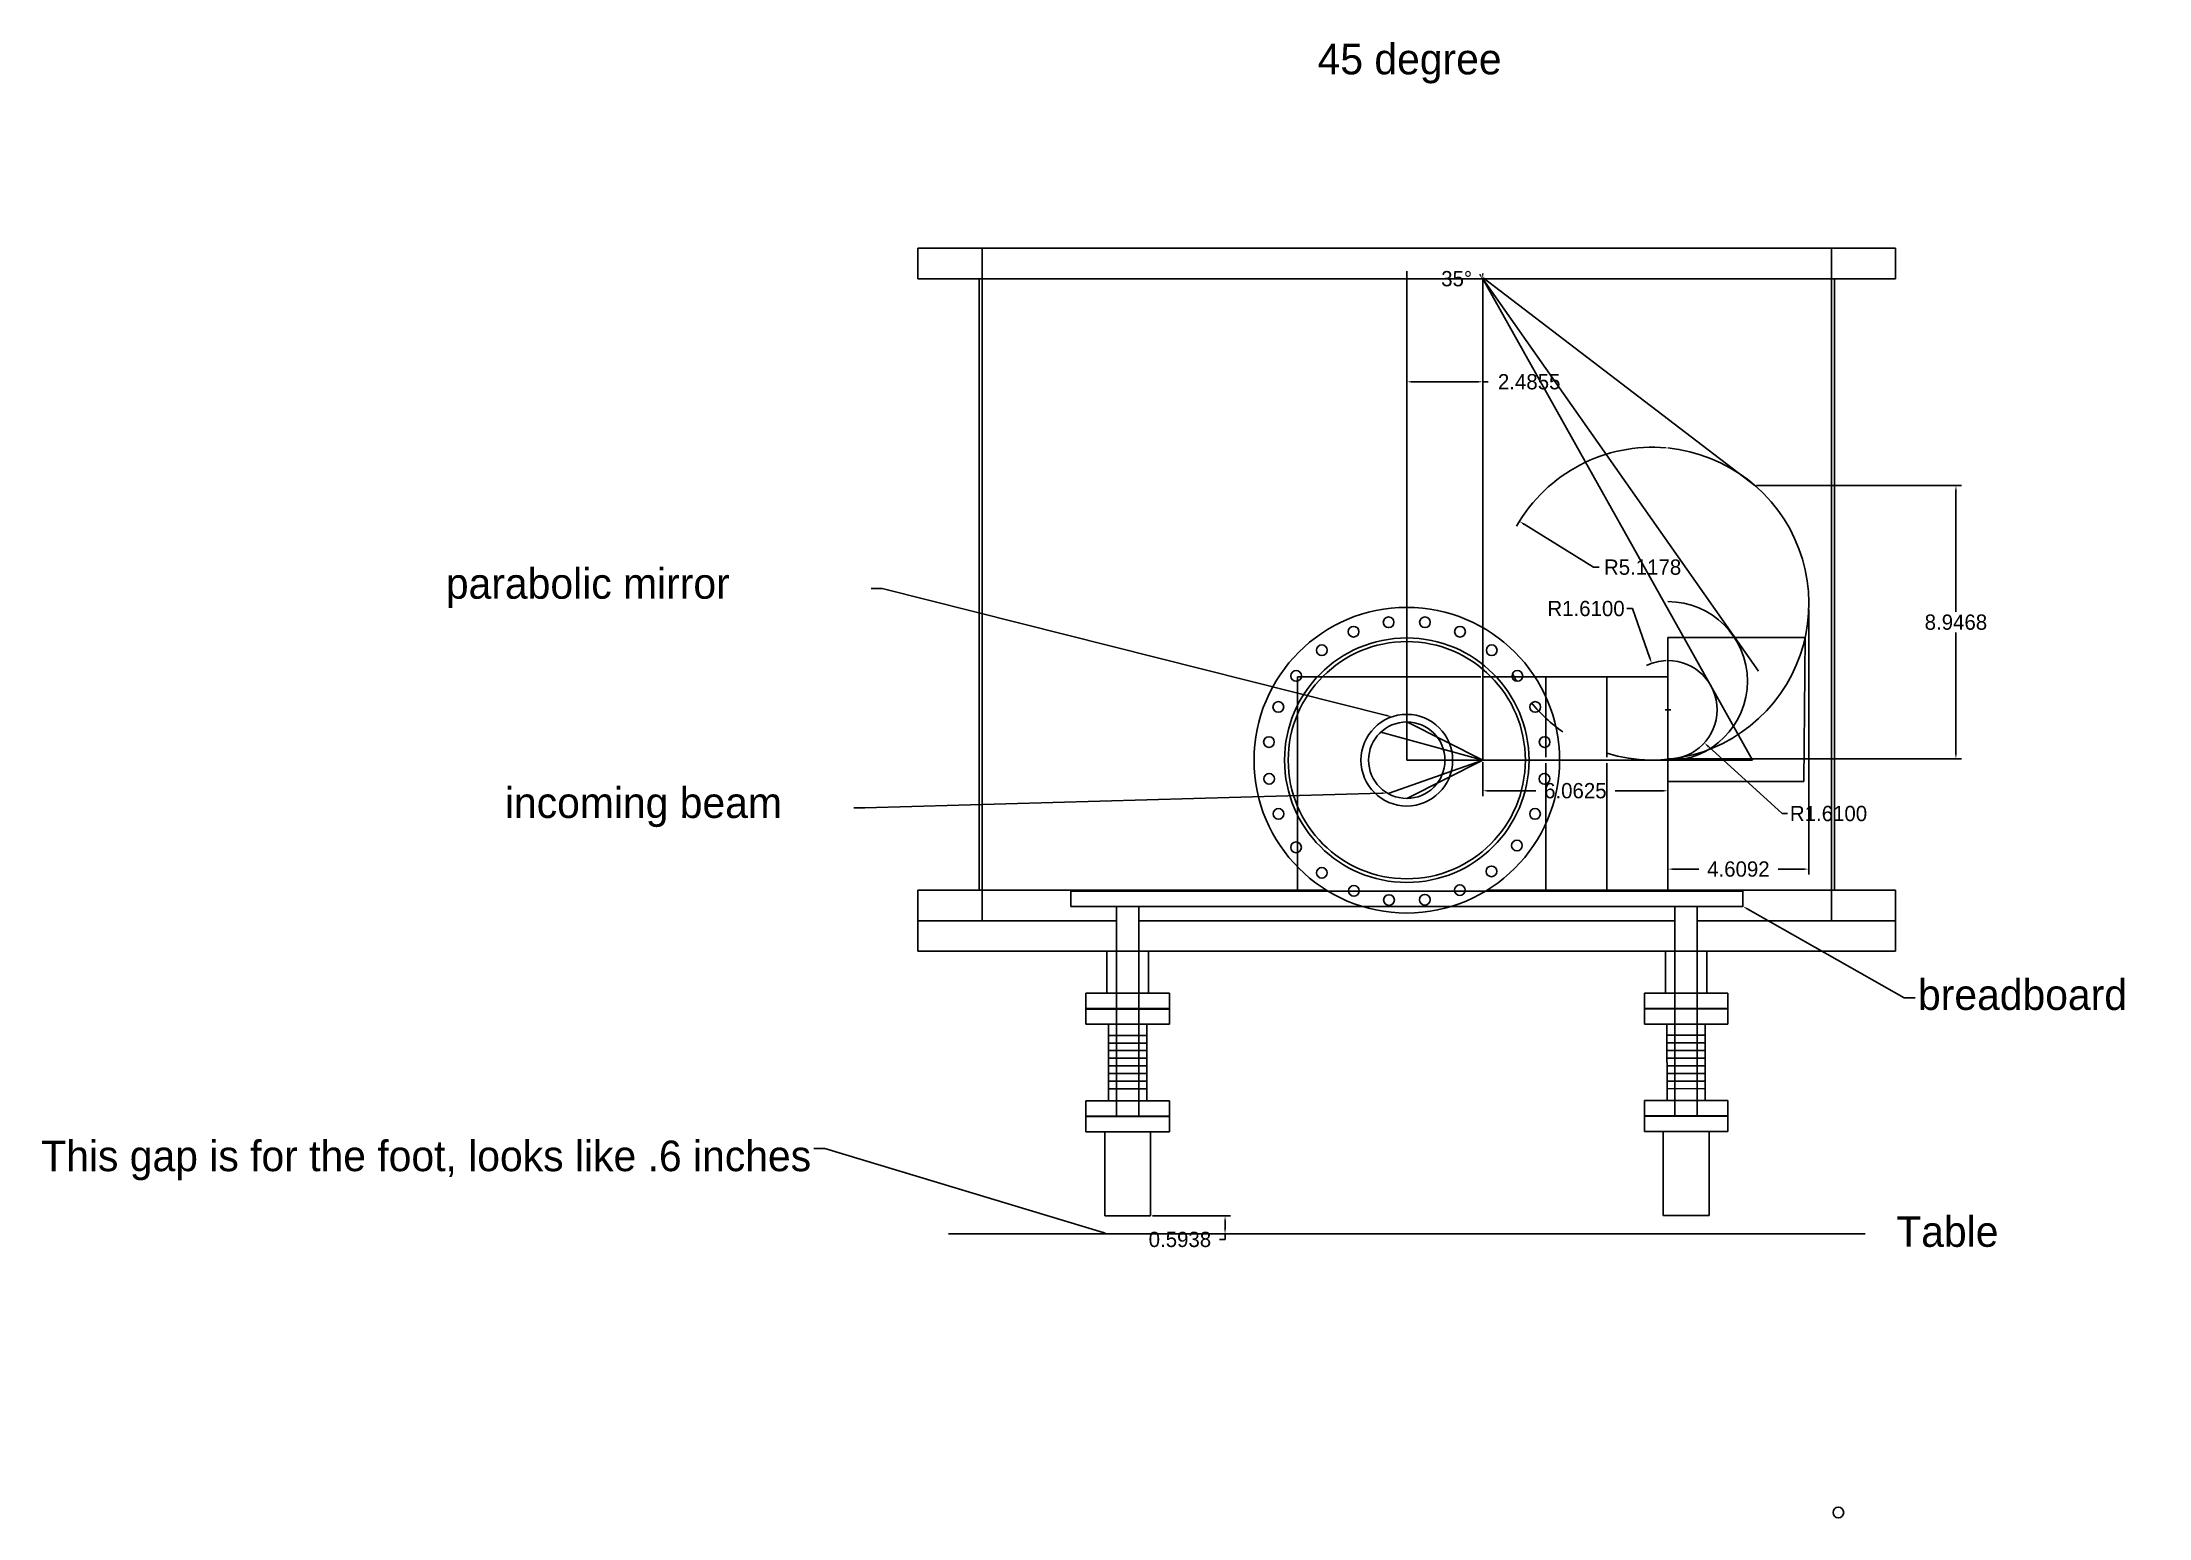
# Model space of a CAD drawing. Header units: inches. Extents: x -84 to 208, y -103 to 33.
# Drawn here: x 138.7 to 207.6, y -102.8 to -54.6 of the extents above; entities that cross this region are included whole.
import ezdxf
from ezdxf import colors
from ezdxf.entities.mleader import LeaderData, LeaderLine
from ezdxf.math import Vec2, Vec3

# ---------------------------------------------------------------- set-up
doc = ezdxf.new("R2010")
doc.units = ezdxf.units.IN
doc.header["$MEASUREMENT"] = 0
doc.dimstyles.get("Standard").update_dxf_attribs({"dimtxt": 0.5, "dimasz": 0.18, "dimexe": 0.18, "dimexo": 0.0625, "dimgap": 0.09, "dimtad": 0, "dimtih": 1, "dimtoh": 1, "dimdec": 4, "dimzin": 0, "dimdsep": 46, "dimtxsty": 'Standard', "dimcen": 0.09, "dimadec": 0, "dimazin": 0, "dimtfac": 1, "dimtdec": 4, "dimtofl": 0, "dimtmove": 0, "dimatfit": 3, "dimfxl": 1, "dimtolj": 1, "dimtzin": 0, "dimarcsym": 0})

msp = doc.modelspace()

# ---------------------------------------------------------------- texts
for s, p in [('45 degree', (180.40615, -55.61419)), ('Table', (199.34471, -93.97177))]:
    msp.add_text(s, height=1).set_placement(p)

# ---------------------------------------------------------------- blocks, each defined once
blk = doc.blocks.new('*D21')
at = {"color": 0, "lineweight": -2, "transparency": 16777216}
for p, q in [((175.003, -92.958), (177.558, -92.958)), ((168.388, -93.552), (177.558, -93.552)), ((177.378, -93.732), (177.198, -93.732)), ((177.378, -93.138), (177.378, -93.372)), ((177.378, -93.552), (177.378, -93.732))]:
    blk.add_line(p, q, dxfattribs=at)
at = {"color": 0, "transparency": 16777216}
for points in [[(177.348, -93.138), (177.408, -93.138), (177.378, -92.958)], [(177.348, -93.372), (177.408, -93.372), (177.378, -93.552)]]:
    blk.add_solid(points, dxfattribs=at)
at = {"layer": 'Defpoints', "color": 0, "transparency": 16777216}
for p in [(174.94, -92.958), (168.325, -93.552), (177.378, -93.552)]:
    blk.add_point(p, dxfattribs=at)
at = {"color": 0, "transparency": 16777216, "insert": (175.9, -93.732), "char_height": 0.5, "attachment_point": 5}
blk.add_mtext('\\A1;0.5938', dxfattribs=at)
blk = doc.blocks.new('*D22')
at = {"color": 0, "lineweight": -2, "transparency": 16777216}
for p, q in [((191.783, -76.402), (191.963, -76.402)), ((191.873, -76.492), (191.873, -76.312)), ((195.608, -79.799), (193.197, -77.606)), ((195.788, -79.799), (195.608, -79.799))]:
    blk.add_line(p, q, dxfattribs=at)
at = {"color": 0, "transparency": 16777216}
blk.add_solid([(193.218, -77.584), (193.177, -77.629), (193.064, -77.485)], dxfattribs=at)
at = {"layer": 'Defpoints', "color": 0, "transparency": 16777216}
for p in [(191.873, -76.402), (193.064, -77.485)]:
    blk.add_point(p, dxfattribs=at)
at = {"color": 0, "transparency": 16777216, "insert": (197.128, -79.799), "char_height": 0.5, "attachment_point": 5}
blk.add_mtext('\\A1;R1.6100', dxfattribs=at)
blk = doc.blocks.new('*D23')
at = {"color": 0, "lineweight": -2, "transparency": 16777216}
for p, q in [((185.811, -78.114), (185.811, -79.232)), ((191.873, -78.074), (191.873, -79.232)), ((185.991, -79.052), (187.544, -79.052)), ((191.693, -79.052), (190.14, -79.052))]:
    blk.add_line(p, q, dxfattribs=at)
at = {"color": 0, "transparency": 16777216}
for points in [[(185.991, -79.022), (185.991, -79.082), (185.811, -79.052)], [(191.693, -79.022), (191.693, -79.082), (191.873, -79.052)]]:
    blk.add_solid(points, dxfattribs=at)
at = {"layer": 'Defpoints', "color": 0, "transparency": 16777216}
for p in [(185.811, -78.052), (191.873, -78.012), (191.873, -79.052)]:
    blk.add_point(p, dxfattribs=at)
at = {"color": 0, "transparency": 16777216, "insert": (188.842, -79.052), "char_height": 0.5, "attachment_point": 5}
blk.add_mtext('\\A1;6.0625', dxfattribs=at)
blk = doc.blocks.new('*D24')
at = {"color": 0, "lineweight": -2, "transparency": 16777216}
for p, q in [((183.325, -62.364), (183.325, -65.853)), ((185.811, -62.364), (185.811, -65.853)), ((183.505, -65.673), (185.631, -65.673)), ((185.811, -65.673), (185.991, -65.673))]:
    blk.add_line(p, q, dxfattribs=at)
at = {"color": 0, "transparency": 16777216}
for points in [[(183.505, -65.643), (183.505, -65.703), (183.325, -65.673)], [(185.631, -65.643), (185.631, -65.703), (185.811, -65.673)]]:
    blk.add_solid(points, dxfattribs=at)
at = {"layer": 'Defpoints', "color": 0, "transparency": 16777216}
for p in [(183.325, -62.302), (185.811, -62.302), (185.811, -65.673)]:
    blk.add_point(p, dxfattribs=at)
at = {"color": 0, "transparency": 16777216, "insert": (187.331, -65.673), "char_height": 0.5, "attachment_point": 5}
blk.add_mtext('\\A1;2.4855', dxfattribs=at)
blk = doc.blocks.new('*D25')
at = {"color": 0, "lineweight": -2, "transparency": 16777216}
for p, q in [((190.532, -73.092), (190.712, -73.092)), ((190.712, -73.092), (191.281, -74.713)), ((191.783, -76.402), (191.963, -76.402)), ((191.873, -76.492), (191.873, -76.312))]:
    blk.add_line(p, q, dxfattribs=at)
blk.add_arc((191.873, -76.402), 1.61, 92.22422, 115.73897, dxfattribs=at)
at = {"color": 0, "transparency": 16777216}
blk.add_solid([(191.309, -74.703), (191.252, -74.723), (191.34, -74.883)], dxfattribs=at)
at = {"layer": 'Defpoints', "color": 0, "transparency": 16777216}
for p in [(191.34, -74.883), (191.873, -76.402)]:
    blk.add_point(p, dxfattribs=at)
at = {"color": 0, "transparency": 16777216, "insert": (189.192, -73.092), "char_height": 0.5, "attachment_point": 5}
blk.add_mtext('\\A1;R1.6100', dxfattribs=at)
blk = doc.blocks.new('*D26')
at = {"color": 0, "lineweight": -2, "transparency": 16777216}
for p, q in [((189.44, -71.739), (187.167, -70.333)), ((189.62, -71.739), (189.44, -71.739))]:
    blk.add_line(p, q, dxfattribs=at)
blk.add_arc((191.366, -72.931), 5.118, 85.01344, 150.27545, dxfattribs=at)
at = {"color": 0, "transparency": 16777216}
blk.add_solid([(187.183, -70.307), (187.151, -70.358), (187.014, -70.238)], dxfattribs=at)
at = {"layer": 'Defpoints', "color": 0, "transparency": 16777216}
for p in [(187.014, -70.238), (191.366, -72.931)]:
    blk.add_point(p, dxfattribs=at)
at = {"color": 0, "transparency": 16777216, "insert": (191.043, -71.739), "char_height": 0.5, "attachment_point": 5}
blk.add_mtext('\\A1;R5.1178', dxfattribs=at)
blk = doc.blocks.new('*D27')
at = {"color": 0, "lineweight": -2, "transparency": 16777216}
for p, q in [((196.482, -73.121), (196.482, -81.795)), ((191.873, -78.014), (191.873, -81.795)), ((192.053, -81.615), (192.88, -81.615)), ((196.302, -81.615), (195.476, -81.615))]:
    blk.add_line(p, q, dxfattribs=at)
at = {"color": 0, "transparency": 16777216}
for points in [[(192.053, -81.585), (192.053, -81.645), (191.873, -81.615)], [(196.302, -81.585), (196.302, -81.645), (196.482, -81.615)]]:
    blk.add_solid(points, dxfattribs=at)
at = {"layer": 'Defpoints', "color": 0, "transparency": 16777216}
for p in [(196.482, -73.059), (191.873, -77.952), (196.482, -81.615)]:
    blk.add_point(p, dxfattribs=at)
at = {"color": 0, "transparency": 16777216, "insert": (194.178, -81.615), "char_height": 0.5, "attachment_point": 5}
blk.add_mtext('\\A1;4.6092', dxfattribs=at)
blk = doc.blocks.new('*D28')
at = {"color": 0, "lineweight": -2, "transparency": 16777216}
for p, q in [((194.774, -69.065), (201.477, -69.065)), ((201.297, -69.245), (201.297, -73.199)), ((201.297, -77.832), (201.297, -73.879)), ((191.936, -78.012), (201.477, -78.012))]:
    blk.add_line(p, q, dxfattribs=at)
at = {"color": 0, "transparency": 16777216}
for points in [[(201.267, -69.245), (201.327, -69.245), (201.297, -69.065)], [(201.267, -77.832), (201.327, -77.832), (201.297, -78.012)]]:
    blk.add_solid(points, dxfattribs=at)
at = {"layer": 'Defpoints', "color": 0, "transparency": 16777216}
for p in [(194.712, -69.065), (201.297, -69.065), (191.873, -78.012)]:
    blk.add_point(p, dxfattribs=at)
at = {"color": 0, "transparency": 16777216, "insert": (201.297, -73.539), "char_height": 0.5, "attachment_point": 5}
blk.add_mtext('\\A1;8.9468', dxfattribs=at)
blk = doc.blocks.new('*D29')
at = {"color": 0, "lineweight": -2, "transparency": 16777216}
blk.add_line((185.811, -62.302), (185.631, -62.302), dxfattribs=at)
at = {"color": 0, "transparency": 16777216}
for points in [[(185.732, -62.137), (185.683, -62.172), (185.811, -62.302)], [(185.841, -62.122), (185.781, -62.122), (185.811, -62.302)]]:
    blk.add_solid(points, dxfattribs=at)
at = {"layer": 'Defpoints', "color": 0, "transparency": 16777216}
for p in [(185.811, -62.302), (185.811, -62.302), (185.811, -62.302), (194.835, -75.134), (185.811, -78.052)]:
    blk.add_point(p, dxfattribs=at)
at = {"color": 0, "transparency": 16777216, "insert": (184.957, -62.302), "char_height": 0.5, "attachment_point": 5}
blk.add_mtext('\\A1;35°', dxfattribs=at)

# ---------------------------------------------------------------- dimensions: what is measured, and where the dimension line sits
dim = msp.add_angular_dim_2l(base=(185.81081, -62.30174), line1=((185.81081, -62.30174), (194.83519, -75.13371)), line2=((185.81081, -78.05174), (185.81081, -62.30174)), dimstyle='Standard')
dim.commit()
dim.dimension.update_dxf_attribs({"geometry": '*D29', "text_midpoint": (184.95747, -62.30174)})
for base, p1, p2, picture, middle in [((185.81081, -65.67335), (183.32531, -62.30174), (185.81081, -62.30174), '*D24', (187.33081, -65.67335)), ((196.482459, -81.61498), (191.873306, -77.951742), (196.482459, -73.058831), '*D27', (194.177882, -81.61498)), ((191.87331, -79.05212), (185.81081, -78.05174), (191.87331, -78.01193), '*D23', (188.84206, -79.05212))]:
    dim = msp.add_linear_dim(base=base, p1=p1, p2=p2, dimstyle='Standard')
    dim.commit()
    dim.dimension.update_dxf_attribs({"geometry": picture, "text_midpoint": middle})
for center, mpoint, picture, middle in [((191.36622, -72.93059), (187.01377, -70.23829), '*D26', (191.04317, -71.73898)), ((191.87331, -76.40193), (191.3403, -74.88272), '*D25', (189.19218, -73.09242)), ((191.87331, -76.40193), (193.06431, -77.48525), '*D22', (197.12804, -79.799))]:
    dim = msp.add_radius_dim(center=center, mpoint=mpoint, dimstyle='Standard')
    dim.commit()
    dim.dimension.update_dxf_attribs({"geometry": picture, "text_midpoint": middle, "dimtype": 164})
for base, p1, p2, picture, middle in [((201.29722, -69.06517), (191.87331, -78.01193), (194.71175, -69.06517), '*D28', (201.29722, -73.53855)), ((177.3780636842, -93.5517416498), (174.9403055712, -92.9579916498), (168.3253055712, -93.5517416498), '*D21', (175.8997303509, -93.7317416498))]:
    dim = msp.add_linear_dim(base=base, p1=p1, p2=p2, angle=90, dimstyle='Standard')
    dim.commit()
    dim.dimension.update_dxf_attribs({"geometry": picture, "text_midpoint": middle})

# ---------------------------------------------------------------- linework, layer by layer
for p, q in [((167.32531, -61.30174), (167.32531, -62.30174)), ((167.32531, -61.30174), (199.32531, -61.30174)), ((167.32531, -61.30174), (199.32531, -61.30174)), ((169.42531, -83.30174), (169.42531, -61.30174)), ((197.22531, -83.30174), (197.22531, -61.30174)), ((199.32531, -62.30174), (199.32531, -61.30174)), ((183.32531, -78.05174), (183.32531, -62.05174)), ((167.32531, -62.30174), (199.32531, -62.30174)), ((169.32531, -82.30174), (169.32531, -62.30174)), ((185.81081, -78.05174), (185.81081, -62.30174)), ((185.81081, -62.30174), (194.63596, -78.05174)), ((185.81081, -62.30174), (194.83519, -75.13371)), ((185.82519, -62.27456), (194.71175, -69.06517)), ((197.32531, -82.30174), (197.32531, -62.30174)), ((179.74831, -75.322), (185.74831, -75.322)), ((179.74831, -75.322), (179.74831, -82.333)), ((185.81081, -75.322), (191.81081, -75.322)), ((189.87331, -75.322), (187.87331, -75.322)), ((187.87331, -75.322), (187.87331, -77.95174)), ((191.87331, -75.322), (189.87331, -75.322)), ((189.87331, -75.322), (189.87331, -77.95174)), ((191.87331, -75.322), (191.87331, -77.95174)), ((182.47516, -77.13537), (185.81081, -78.05174)), ((185.81081, -78.05174), (183.3243, -76.80174)), ((185.81081, -78.05174), (182.71561, -79.14297)), ((183.32531, -78.05174), (185.81081, -78.05174)), ((183.32666, -79.30174), (185.81081, -78.05174)), ((185.81081, -78.05174), (194.63596, -78.05174)), ((187.87331, -78.15174), (187.87331, -82.33299)), ((189.87331, -78.15174), (189.87331, -82.33299)), ((191.87331, -78.15174), (191.87331, -82.333)), ((167.32531, -82.30174), (180.69139, -82.30174)), ((167.32531, -82.30174), (167.32531, -83.30174)), ((172.32531, -82.83299), (172.32531, -82.33299)), ((172.32531, -82.33299), (194.32531, -82.33299)), ((185.95922, -82.30174), (199.32531, -82.30174)), ((194.32531, -82.33299), (194.32531, -82.83299)), ((199.32531, -82.30174), (199.32531, -83.30174)), ((167.32531, -83.30174), (173.82531, -83.30174)), ((167.32531, -83.30174), (173.82531, -83.30174)), ((167.32531, -83.30174), (167.32531, -84.30174)), ((169.42531, -83.30174), (172.32531, -83.30174)), ((173.82531, -82.83299), (172.32531, -82.83299)), ((172.32531, -83.30174), (173.82531, -83.30174)), ((173.82531, -89.70799), (173.82531, -82.83299)), ((174.55531, -82.83299), (173.82531, -82.83299)), ((174.55531, -89.70799), (174.55531, -82.83299)), ((194.32531, -82.83299), (174.55531, -82.83299)), ((174.55531, -83.30174), (192.09895, -83.30174)), ((174.55531, -83.30174), (192.09895, -83.30174)), ((192.1034, -89.7019), (192.09862, -82.8269)), ((192.8334, -89.70139), (192.82862, -82.82639)), ((192.82895, -83.30174), (199.32531, -83.30174)), ((192.82895, -83.30174), (199.32531, -83.30174)), ((199.32531, -83.30174), (199.32531, -84.30174)), ((167.32531, -84.30174), (199.32531, -84.30174)), ((173.51281, -85.67674), (173.51281, -84.30174)), ((174.86781, -85.67674), (174.86781, -84.30174)), ((191.7881, -85.67087), (191.78714, -84.29587)), ((193.1431, -85.66993), (193.14214, -84.29493)), ((175.55531, -85.67674), (172.82531, -85.67674)), ((172.82531, -85.67674), (173.51281, -85.67674)), ((172.82531, -86.17674), (172.82531, -85.67674)), ((172.82531, -86.17674), (175.55531, -86.17674)), ((172.82531, -86.19237), (172.82531, -86.17674)), ((175.55531, -85.67674), (174.86781, -85.67674)), ((175.55531, -86.17674), (175.55531, -85.67674)), ((175.55531, -86.17674), (175.55531, -86.19237)), ((191.1006, -85.67134), (193.8306, -85.66945)), ((191.1006, -85.67134), (191.7881, -85.67087)), ((191.10095, -86.17134), (191.1006, -85.67134)), ((193.83095, -86.16945), (191.10095, -86.17134)), ((191.10095, -86.17134), (191.10096, -86.18697)), ((191.10096, -86.18697), (193.83096, -86.18507)), ((193.8306, -85.66945), (193.1431, -85.66993)), ((193.83095, -86.16945), (193.8306, -85.66945)), ((193.83096, -86.18507), (193.83095, -86.16945)), ((193.83096, -86.18507), (193.8313, -86.68507)), ((175.55531, -86.19237), (172.82531, -86.19237)), ((172.82531, -86.19237), (172.82531, -86.69237)), ((172.82531, -86.69237), (175.55531, -86.69237)), ((172.82531, -86.69237), (173.56531, -86.69237)), ((173.56531, -86.69237), (173.56531, -89.19237)), ((175.55531, -86.69237), (174.81531, -86.69237)), ((174.81531, -89.19237), (174.81531, -86.69237)), ((175.55531, -86.69237), (175.55531, -86.19237)), ((191.1013, -86.68697), (191.10096, -86.18697)), ((193.8313, -86.68507), (191.1013, -86.68697)), ((191.1013, -86.68697), (191.8413, -86.68645)), ((191.84304, -89.18645), (191.8413, -86.68645)), ((193.8313, -86.68507), (193.0913, -86.68559)), ((193.0913, -86.68559), (193.09304, -89.18559)), ((173.56531, -87.05405), (174.81531, -87.05405)), ((173.56531, -87.05405), (174.81531, -87.05405)), ((173.56531, -87.30405), (174.81531, -87.30405)), ((173.56531, -87.55405), (174.81531, -87.55405)), ((193.09155, -87.04727), (191.84156, -87.04814)), ((193.09155, -87.04727), (191.84156, -87.04814)), ((193.09173, -87.29727), (191.84173, -87.29814)), ((193.0919, -87.54727), (191.8419, -87.54814)), ((173.56531, -87.80405), (174.81531, -87.80405)), ((173.56531, -88.05405), (174.81531, -88.05405)), ((193.09208, -87.79727), (191.84208, -87.79814)), ((193.09225, -88.04727), (191.84225, -88.04814)), ((173.56531, -88.30405), (174.81531, -88.30405)), ((173.56531, -88.30405), (174.81531, -88.30405)), ((173.56531, -88.55405), (174.81531, -88.55405)), ((173.56531, -88.55405), (174.81531, -88.55405)), ((173.56531, -88.80405), (174.81531, -88.80405)), ((193.09242, -88.29727), (191.84242, -88.29814)), ((193.09242, -88.29727), (191.84242, -88.29814)), ((193.0926, -88.54727), (191.8426, -88.54814)), ((193.0926, -88.54727), (191.8426, -88.54814)), ((193.09277, -88.79727), (191.84277, -88.79814)), ((173.56531, -89.19237), (172.82531, -89.19237)), ((172.82531, -89.19237), (172.82531, -89.69237)), ((174.81531, -89.19237), (173.56531, -89.19237)), ((175.55531, -89.19237), (174.81531, -89.19237)), ((175.55531, -89.69237), (175.55531, -89.19237)), ((191.10304, -89.18697), (191.84304, -89.18645)), ((191.10339, -89.68697), (191.10304, -89.18697)), ((191.84304, -89.18645), (193.09304, -89.18559)), ((193.09304, -89.18559), (193.83304, -89.18507)), ((193.83304, -89.18507), (193.83339, -89.68507)), ((172.82531, -89.69237), (175.55531, -89.69237)), ((172.82531, -89.69237), (172.82531, -89.70799)), ((172.82531, -89.70799), (175.55531, -89.70799)), ((172.82531, -90.20799), (172.82531, -89.70799)), ((172.82531, -89.70799), (173.82531, -89.70799)), ((175.55531, -90.20799), (172.82531, -90.20799)), ((172.82531, -90.20799), (173.44031, -90.20799)), ((173.44031, -90.20799), (173.44031, -92.95799)), ((175.55531, -89.70799), (174.55531, -89.70799)), ((175.55531, -90.20799), (174.94031, -90.20799)), ((174.94031, -92.95799), (174.94031, -90.20799)), ((175.55531, -89.70799), (175.55531, -89.69237)), ((175.55531, -89.70799), (175.55531, -90.20799)), ((193.83339, -89.68507), (191.10339, -89.68697)), ((191.1034, -89.70259), (191.10339, -89.68697)), ((193.8334, -89.7007), (191.1034, -89.70259)), ((191.1034, -89.70259), (192.1034, -89.7019)), ((191.1034, -89.70259), (191.10375, -90.20259)), ((191.10375, -90.20259), (193.83374, -90.2007)), ((191.10375, -90.20259), (191.71875, -90.20217)), ((191.72066, -92.95217), (191.71875, -90.20217)), ((193.8334, -89.7007), (192.8334, -89.70139)), ((193.83374, -90.2007), (193.21875, -90.20112)), ((193.21875, -90.20112), (193.22065, -92.95112)), ((193.83339, -89.68507), (193.8334, -89.7007)), ((193.83374, -90.2007), (193.8334, -89.7007)), ((173.44031, -92.95799), (174.94031, -92.95799)), ((193.22065, -92.95112), (191.72066, -92.95217)), ((183.32531, -93.55174), (168.32531, -93.55174)), ((183.32531, -93.55174), (198.32531, -93.55174))]:
    msp.add_line(p, q)
msp.add_lwpolyline([(191.87331, -78.74761), (196.31861, -78.7474), (196.36239, -74.03995), (191.87331, -74.03995)], close=True)
for centre, radius in [((183.32531, -78.05174), 5), ((181.5841, -73.84809), 0.175), ((182.73141, -73.54067), 0.175), ((183.9192, -73.54067), 0.175), ((185.06652, -73.84809), 0.175), ((183.32531, -78.05174), 4), ((183.32531, -78.05174), 3.88), ((180.545, -74.45493), 0.175), ((186.10561, -74.45493), 0.175), ((179.7051, -75.29482), 0.175), ((186.94551, -75.29482), 0.175), ((179.12165, -76.31053), 0.175), ((187.52896, -76.31053), 0.175), ((183.32531, -78.05174), 1.5), ((183.32531, -78.05174), 1.25), ((178.81423, -77.45785), 0.175), ((187.83638, -77.45785), 0.175), ((178.82022, -78.66115), 0.175), ((187.83039, -78.66115), 0.175), ((179.12764, -79.80847), 0.175), ((187.52297, -79.80847), 0.175), ((186.92994, -80.84331), 0.175), ((179.70022, -80.90288), 0.175), ((180.54551, -81.73734), 0.175), ((186.09549, -81.6886), 0.175), ((181.59442, -82.32705), 0.175), ((182.74369, -82.62707), 0.175), ((183.91501, -82.61694), 0.175), ((185.06032, -82.30213), 0.175), ((197.45039, -102.66322), 0.175)]:
    msp.add_circle(centre, radius)
for centre, radius, start, end in [((191.36622, -72.93059), 5.11784, 253.0397352, 84.313733), ((191.87331, -75.46525), 2.6, 270, 90), ((191.87331, -76.40193), 1.61, 270, 90), ((191.36622, -72.93059), 5.11784, 206.5513711, 209.7249497), ((191.36622, -72.93059), 5.11784, 219.4147388, 235.067316)]:
    msp.add_arc(centre, radius, start, end)

msp.set_redraw_order([(e.dxf.handle, doc.entitydb.next_handle()) for e in msp.query("TEXT MTEXT ATTDEF DIMENSION ARC_DIMENSION")])  # texts and dimensions are drawn at this point

# ---------------------------------------------------------------- leaders
ml = msp.add_multileader_mtext('Standard')
ml.set_content('parabolic mirror', color=256)
ml.set_leader_properties()
ml.build(insert=Vec2(0, 0))
ml.multileader.update_dxf_attribs({"dogleg_length": 0.36, "arrow_head_size": 0.18})
ctx = ml.context
ctx.base_point, ctx.char_height, ctx.arrow_head_size, ctx.landing_gap_size, ctx.plane_origin = Vec3(151.7874, -72.43564), 1, 0.18, 0.09, Vec3(182.83774, -76.63319)
notes = []
notes.append((ctx, [(0, (1, 1, 0), (166.16074, -72.43564), (-1, 0), 0.36, [(0, [(182.83774, -76.63319)], 0, [])])]))
ctx.mtext.insert, ctx.mtext.flow_direction = Vec3(151.8774, -71.76898), 5
ml = msp.add_multileader_mtext('Standard')
ml.set_content('incoming beam', color=256)
ml.set_leader_properties()
ml.build(insert=Vec2(0, 0))
ml.multileader.update_dxf_attribs({"dogleg_length": 0.36, "arrow_head_size": 0.18})
ctx = ml.context
ctx.base_point, ctx.char_height, ctx.arrow_head_size, ctx.landing_gap_size, ctx.plane_origin = Vec3(153.7182, -79.60897), 1, 0.18, 0.09, Vec3(182.68442, -79.12495)
notes.append((ctx, [(0, (1, 1, 0), (165.59154, -79.60897), (-1, 0), 0.36, [(0, [(182.68442, -79.12495)], 0, [])])]))
ctx.mtext.insert, ctx.mtext.flow_direction = Vec3(153.8082, -78.9423), 5
ml = msp.add_multileader_mtext('Standard')
ml.set_content('breadboard', color=256)
ml.set_leader_properties()
ml.build(insert=Vec2(0, 0))
ml.multileader.update_dxf_attribs({"dogleg_length": 0.36, "arrow_head_size": 0.18})
ctx = ml.context
ctx.base_point, ctx.char_height, ctx.arrow_head_size, ctx.landing_gap_size, ctx.plane_origin = Vec3(199.96676, -85.82202), 1, 0.18, 0.09, Vec3(194.32531, -82.83299)
notes.append((ctx, [(0, (1, 1, 0), (199.60676, -85.82202), (1, 0), 0.36, [(0, [(194.32531, -82.83299)], 0, [])])]))
ctx.mtext.insert, ctx.mtext.flow_direction = Vec3(200.05676, -85.22202), 5
ml = msp.add_multileader_mtext('Standard')
ml.set_content('{\\H5.5556x;This gap is for the foot, looks like .6 inches}', color=256)
ml.set_leader_properties()
ml.build(insert=Vec2(0, 0))
ml.multileader.update_dxf_attribs({"dogleg_length": 0.36, "arrow_head_size": 0.18})
ctx = ml.context
ctx.base_point, ctx.char_height, ctx.arrow_head_size, ctx.landing_gap_size, ctx.plane_origin = Vec3(122.90695, -90.75337), 0.18, 0.18, 0.09, Vec3(173.5622, -93.55174)
ctx.text_align_type = 2
notes.append((ctx, [(0, (1, 1, 0), (164.28061, -90.75337), (-1, 0), 0.36, [(0, [(173.5622, -93.55174)], 0, [])])]))
ctx.mtext.insert, ctx.mtext.alignment, ctx.mtext.flow_direction = Vec3(163.83061, -90.4967), 3, 5
for ctx, leaders in notes:
    for number, flags, end, landing, length, lines in leaders:
        leader = LeaderData()
        leader.index, (leader.has_last_leader_line, leader.has_dogleg_vector, leader.attachment_direction) = number, flags
        leader.last_leader_point, leader.dogleg_vector, leader.dogleg_length = Vec3(end), Vec3(landing), length
        for number, points, colour, breaks in lines:
            line = LeaderLine()
            line.index, line.vertices, line.color, line.breaks = number, Vec3.list(points), colors.encode_raw_color(colour), breaks
            leader.lines.append(line)
        ctx.leaders.append(leader)

doc.saveas('drawing.dxf')
